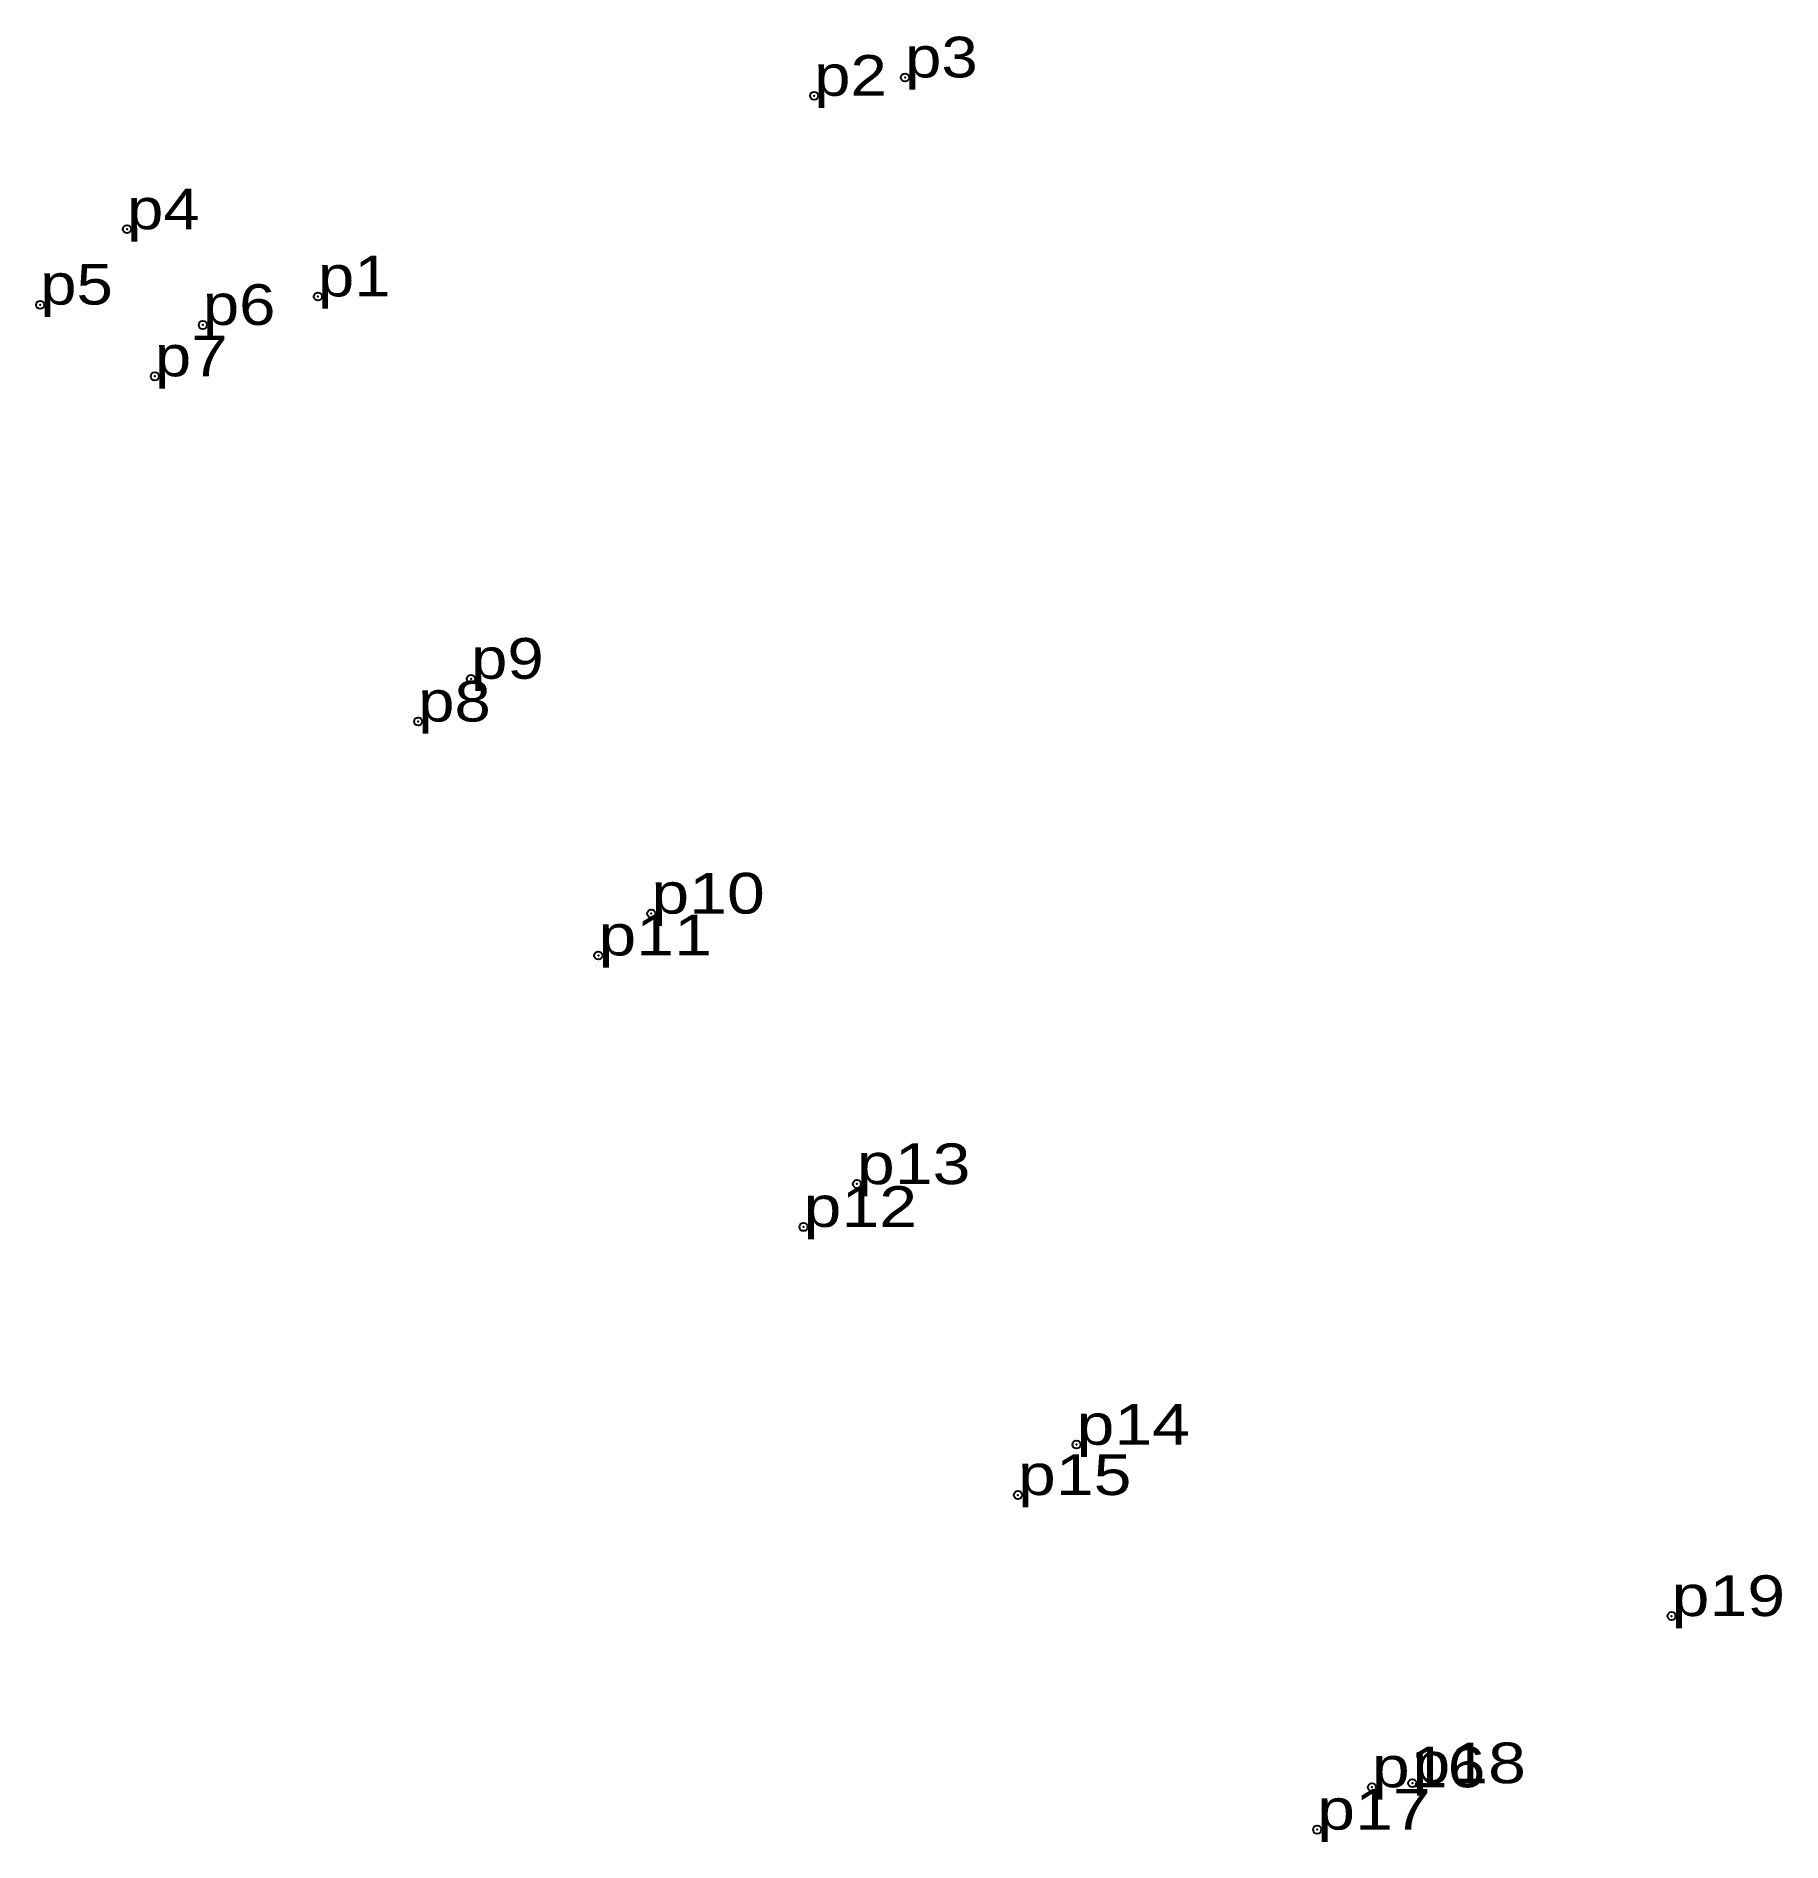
# Model space of a CAD drawing. Header units: metres. Extents: x 534559 to 555232, y 1820931 to 1853148.
# Drawn here: x 541529 to 541606.2, y 1835442.3 to 1835522.1 of the extents above; entities that cross this region are included whole.
import ezdxf

# ---------------------------------------------------------------- set-up
doc = ezdxf.new("R2010")
doc.units = ezdxf.units.M
doc.header["$LTSCALE"] = 0.72
doc.header["$PDMODE"] = 32
doc.header["$PDSIZE"] = 0.36
doc.layers.add('12', color=7, linetype='Continuous')
doc.layers.add('7', color=7, linetype='Continuous')

msp = doc.modelspace()

# ---------------------------------------------------------------- texts
at = {"layer": '12'}
for s, width, p in [('p3', 1.2, (541567.46, 1835520.26)), ('p3', 1.2, (541567.46, 1835520.26)), ('p2', 1.2, (541563.44, 1835519.45)), ('p2', 1.2, (541563.44, 1835519.45)), ('p4', 1.2, (541533.06, 1835513.55)), ('p4', 1.2, (541533.06, 1835513.55)), ('p1', 1.2, (541541.5, 1835510.58)), ('p1', 1.2, (541541.5, 1835510.58)), ('p5', 1.2, (541529.22, 1835510.22)), ('p5', 1.2, (541529.22, 1835510.22)), ('p6', 1.2, (541536.41, 1835509.32)), ('p6', 1.2, (541536.41, 1835509.32)), ('p7', 1.2, (541534.29, 1835507.05)), ('p7', 1.2, (541534.29, 1835507.05)), ('p9', 1.2, (541548.27, 1835493.68)), ('p9', 1.2, (541548.27, 1835493.68)), ('p8', 1.2, (541545.93, 1835491.79)), ('p8', 1.2, (541545.93, 1835491.79)), ('p10', 1.25, (541556.24, 1835483.3)), ('p10', 1.25, (541556.24, 1835483.3)), ('p11', 1.25, (541553.9, 1835481.45)), ('p11', 1.25, (541553.9, 1835481.45)), ('p13', 1.25, (541565.33, 1835471.34)), ('p13', 1.25, (541565.33, 1835471.34)), ('p12', 1.25, (541562.97, 1835469.45)), ('p12', 1.25, (541562.97, 1835469.45)), ('p14', 1.25, (541575.04, 1835459.82)), ('p14', 1.25, (541575.04, 1835459.82)), ('p15', 1.25, (541572.45, 1835457.6)), ('p15', 1.25, (541572.45, 1835457.6)), ('p19', 1.25, (541601.35, 1835452.25)), ('p19', 1.25, (541601.35, 1835452.25)), ('p16', 1.25, (541588.1, 1835444.68)), ('p16', 1.25, (541588.1, 1835444.68)), ('p18', 1.25, (541589.89, 1835444.86)), ('p18', 1.25, (541589.89, 1835444.86)), ('p17', 1.25, (541585.68, 1835442.81)), ('p17', 1.25, (541585.68, 1835442.81))]:
    msp.add_text(s, height=1.8, dxfattribs=dict(at, width=width)).set_placement(p)

# ---------------------------------------------------------------- linework, layer by layer
at = {"layer": '7'}
for p in [(541567.46, 1835520.26), (541563.44, 1835519.45), (541533.06, 1835513.55), (541541.5, 1835510.58), (541529.22, 1835510.21), (541536.41, 1835509.32), (541534.29, 1835507.05), (541548.27, 1835493.68), (541545.93, 1835491.79), (541556.24, 1835483.3), (541553.9, 1835481.45), (541565.33, 1835471.35), (541562.97, 1835469.45), (541575.04, 1835459.83), (541572.45, 1835457.6), (541601.35, 1835452.25), (541588.1, 1835444.68), (541589.89, 1835444.86), (541585.68, 1835442.81)]:
    msp.add_point(p, dxfattribs=at)

msp.set_redraw_order([(e.dxf.handle, doc.entitydb.next_handle()) for e in msp.query("TEXT MTEXT ATTDEF DIMENSION ARC_DIMENSION")])  # texts and dimensions are drawn at this point

doc.saveas('drawing.dxf')
